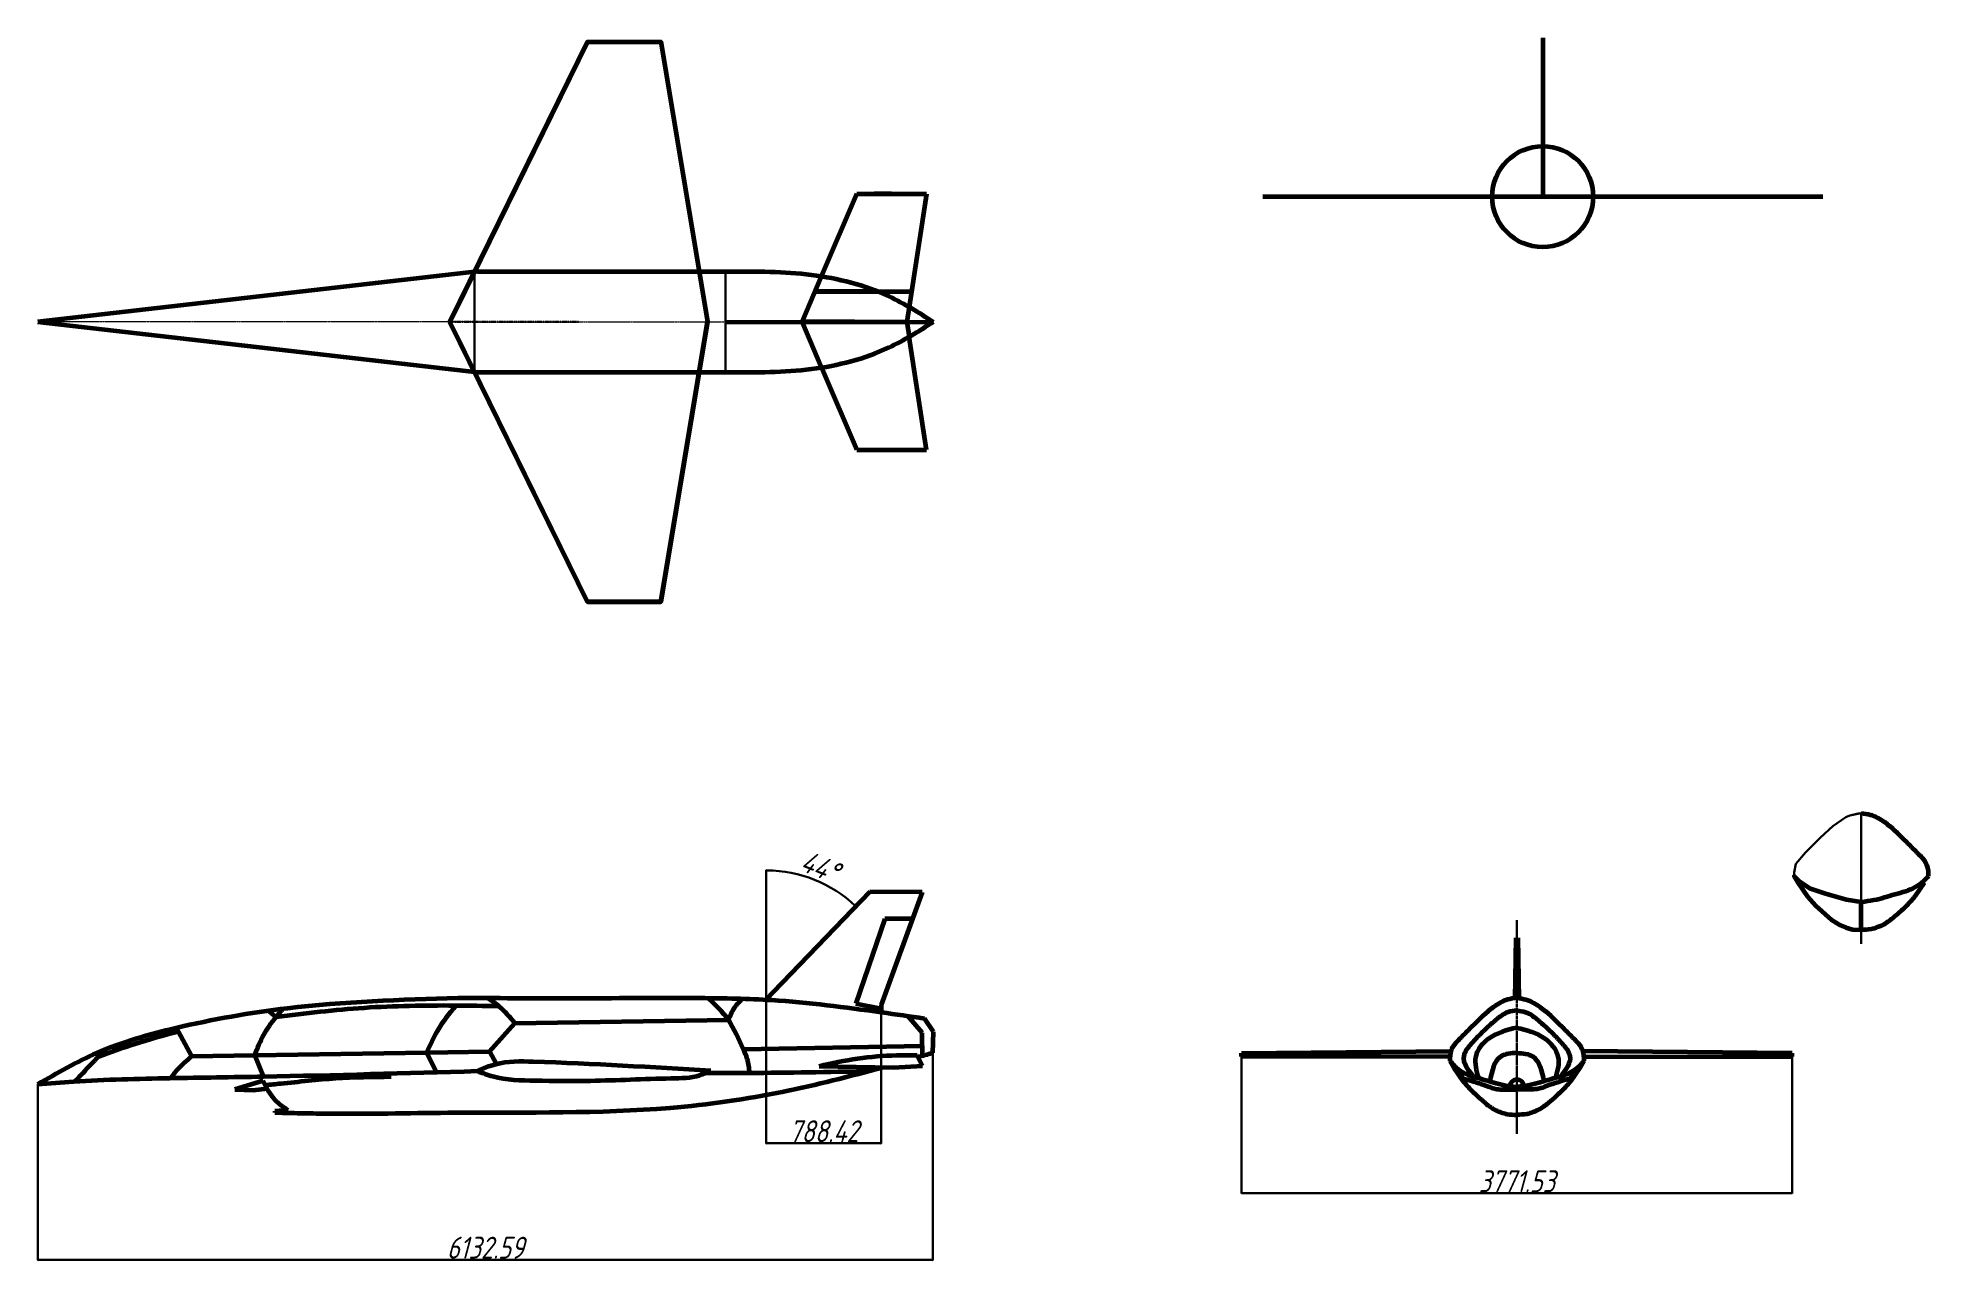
# Model space of a CAD drawing. Header units: millimetres. Extents: x 39448 to 67040, y 20141 to 39640.
# Drawn here: x 45102 to 58052, y 28142 to 36521 of the extents above; entities that cross this region are included whole.
import ezdxf

# ---------------------------------------------------------------- set-up
doc = ezdxf.new("R2010")
doc.units = ezdxf.units.MM
doc.linetypes.add('CENTER', pattern=[2, 1.25, -0.25, 0.25, -0.25])
doc.linetypes.add('PHANTOM2', pattern=[1.25, 0.625, -0.125, 0.125, -0.125, 0.125, -0.125])
for name, color, linetype, lineweight in [('_axes (Оси)', 6, 'CENTER', 30), ('_basic (Основной)', 4, 'Continuous', 60), ('_contour (Тонкий)', 7, 'Continuous', 30), ('_teoretical (Поверхности)', 2, 'PHANTOM2', 30), ('_ОСИ', 6, 'CENTER', 20)]:
    doc.layers.add(name, color=color, linetype=linetype, lineweight=lineweight)
doc.styles.add('ESKD', font='eskd.shx', dxfattribs={"oblique": 15, "height": 5})
doc.dimstyles.new('ESKD', dxfattribs={"dimtxt": 5, "dimasz": 5, "dimexe": 2, "dimexo": 0, "dimgap": 2, "dimtad": 1, "dimtoh": 1, "dimzin": 12, "dimdsep": 46, "dimtxsty": 'ESKD', "dimblk1": 'OPEN', "dimblk2": 'OPEN', "dimsah": 1, "dimcen": 5, "dimclrd": 256, "dimclre": 256, "dimclrt": 2, "dimadec": 0, "dimazin": 0, "dimtfac": 1, "dimtmove": 0, "dimatfit": 3, "dimldrblk": 'OPEN', "dimfxl": 1, "dimtolj": 1, "dimtzin": 12, "dimlwd": -1, "dimlwe": -1, "dimarcsym": 0})

msp = doc.modelspace()

# ---------------------------------------------------------------- blocks, each defined once
blk = doc.blocks.new('_OPEN')
at = {"color": 0, "linetype": 'ByBlock'}
for p, q in [((-1, 0.2), (0, 0)), ((0, 0), (-1, -0.2)), ((0, 0), (-1, 0))]:
    blk.add_line(p, q, dxfattribs=at)
blk = doc.blocks.new('*D204')
at = {"layer": '_contour (Тонкий)', "transparency": 16777216}
blk.add_line((50092, 30675), (50092, 30816), dxfattribs=at)
blk.add_arc((50092, 29928), 886, 46.4744, 89.6766, dxfattribs=at)
at = {"layer": 'Defpoints', "color": 0, "transparency": 16777216}
for p in [(50524, 30701), (50092, 30675), (50802, 30667), (50092, 29928), (50140, 29978)]:
    blk.add_point(p, dxfattribs=at)
at = {"layer": '_contour (Тонкий)', "transparency": 16777216, "xscale": 5, "yscale": 5, "zscale": 5}
for p, rotation in [((50092, 30814), 179.8382803281872), ((50705, 30567), 316.3127270730319)]:
    blk.add_blockref('_OPEN', p, dxfattribs=dict(at, rotation=rotation))
at = {"layer": '_contour (Тонкий)', "color": 2, "transparency": 16777216, "insert": (50459, 30840), "char_height": 5, "attachment_point": 5, "rotation": 338.0755, "style": 'ESKD'}
blk.add_mtext('\\A1;{\\H30x;44°}', dxfattribs=at)
blk = doc.blocks.new('*D221')
at = {"layer": '_contour (Тонкий)', "transparency": 16777216}
for p, q in [((51234, 29564), (51234, 28142)), ((45102, 29349), (45102, 28142)), ((45107, 28144), (51229, 28144))]:
    blk.add_line(p, q, dxfattribs=at)
at = {"layer": 'Defpoints', "color": 0, "transparency": 16777216}
for p in [(51234, 29564), (45102, 29349), (51234, 28144)]:
    blk.add_point(p, dxfattribs=at)
at = {"layer": '_contour (Тонкий)', "transparency": 16777216, "xscale": 5, "yscale": 5, "zscale": 5, "rotation": 180}
blk.add_blockref('_OPEN', (45102, 28144), dxfattribs=at)
at = {"layer": '_contour (Тонкий)', "transparency": 16777216, "xscale": 5, "yscale": 5, "zscale": 5}
blk.add_blockref('_OPEN', (51234, 28144), dxfattribs=at)
at = {"layer": '_contour (Тонкий)', "color": 2, "transparency": 16777216, "insert": (48168, 28228), "char_height": 5, "attachment_point": 5, "style": 'ESKD'}
blk.add_mtext('\\A1;{\\H30x;6132.59}', dxfattribs=at)
blk = doc.blocks.new('*D220')
at = {"layer": '_contour (Тонкий)', "transparency": 16777216}
for p, q in [((50092, 29928), (50092, 28942)), ((50880, 29842), (50880, 28942)), ((50097, 28944), (50875, 28944))]:
    blk.add_line(p, q, dxfattribs=at)
at = {"layer": 'Defpoints', "color": 0, "transparency": 16777216}
for p in [(50092, 29928), (50880, 29842), (50880, 28944)]:
    blk.add_point(p, dxfattribs=at)
at = {"layer": '_contour (Тонкий)', "transparency": 16777216, "xscale": 5, "yscale": 5, "zscale": 5, "rotation": 180}
blk.add_blockref('_OPEN', (50092, 28944), dxfattribs=at)
at = {"layer": '_contour (Тонкий)', "transparency": 16777216, "xscale": 5, "yscale": 5, "zscale": 5}
blk.add_blockref('_OPEN', (50880, 28944), dxfattribs=at)
at = {"layer": '_contour (Тонкий)', "color": 2, "transparency": 16777216, "insert": (50486, 29026), "char_height": 5, "attachment_point": 5, "style": 'ESKD'}
blk.add_mtext('\\A1;{\\H30x;788.42}', dxfattribs=at)
blk = doc.blocks.new('*D215')
at = {"layer": '_contour (Тонкий)', "transparency": 16777216}
for p, q in [((53349, 29539), (53349, 28600)), ((57120, 29539), (57120, 28600)), ((53354, 28602), (57115, 28602))]:
    blk.add_line(p, q, dxfattribs=at)
at = {"layer": 'Defpoints', "color": 0, "transparency": 16777216}
for p in [(53349, 29539), (57120, 29539), (57120, 28602)]:
    blk.add_point(p, dxfattribs=at)
at = {"layer": '_contour (Тонкий)', "transparency": 16777216, "xscale": 5, "yscale": 5, "zscale": 5, "rotation": 180}
blk.add_blockref('_OPEN', (53349, 28602), dxfattribs=at)
at = {"layer": '_contour (Тонкий)', "transparency": 16777216, "xscale": 5, "yscale": 5, "zscale": 5}
blk.add_blockref('_OPEN', (57120, 28602), dxfattribs=at)
at = {"layer": '_contour (Тонкий)', "color": 2, "transparency": 16777216, "insert": (55234, 28683), "char_height": 5, "attachment_point": 5, "style": 'ESKD'}
blk.add_mtext('\\A1;{\\H30x;3771.53}', dxfattribs=at)

# ---------------------------------------------------------------- dimensions: what is measured, and where the dimension line sits
at = {"layer": '_contour (Тонкий)', "transparency": 33554687}
dim = msp.add_angular_dim_2l(base=(50524.278, 30700.986), line1=((50801.717, 30667.166), (50140.007, 29978.322)), line2=((50091.727, 29928.061), (50091.727, 30675.413)), text='{\\H30x;<>}', dimstyle='ESKD', dxfattribs=at)
dim.commit()
dim.dimension.update_dxf_attribs({"geometry": '*D204', "text_midpoint": (50458.662, 30839.715)})
for base, p1, p2, picture, middle in [((50880.15, 28943.785), (50091.727, 29928.061), (50880.15, 29842.105), '*D220', (50485.938, 29026.222)), ((51234.229, 28144.112), (45101.636, 29349.305), (51234.229, 29563.768), '*D221', (48167.933, 28228.102))]:
    dim = msp.add_linear_dim(base=base, p1=p1, p2=p2, text='{\\H30x;<>}', dimstyle='ESKD', override={"dimscale": 1, "dimtxt": 150, "dimtix": 0, "dimtofl": 1, "dimtmove": 0, "dimatfit": 3}, dxfattribs=at)
    dim.commit()
    dim.dimension.update_dxf_attribs({"geometry": picture, "text_midpoint": middle})
dim = msp.add_linear_dim(base=(57120.13094, 28601.8071), p1=(53348.60587, 29538.81341), p2=(57120.13094, 29538.81341), text='{\\H30x;<>}', dimstyle='ESKD', dxfattribs=at)
dim.commit()
dim.dimension.update_dxf_attribs({"geometry": '*D215', "text_midpoint": (55234.36841, 28682.69035)})

# ---------------------------------------------------------------- linework, layer by layer
at = {"layer": '_axes (Оси)', "ltscale": 10, "transparency": 33554687}
msp.add_line((55234.368, 30473.047), (55234.368, 29007.854), dxfattribs=at)
at = {"layer": '_basic (Основной)', "transparency": 33554687}
for p, q in [((48867.672, 36491.871), (48135.851, 35003.603)), ((48867.672, 36491.871), (49370.142, 36491.871)), ((49370.142, 36491.871), (49623.266, 34973.979)), ((55411.536, 36520.716), (55411.536, 35431.843)), ((50711.869, 35451.442), (50471.668, 34886.427)), ((50711.869, 35451.442), (51189.588, 35451.442)), ((51189.588, 35451.442), (51070.76, 34675.896)), ((53493.406, 35431.843), (57329.667, 35431.843)), ((48113.177, 34919.577), (45101.636, 34573.741)), ((48113.177, 34919.577), (49832.578, 34919.577)), ((45101.636, 34573.741), (48113.177, 34227.905)), ((51189.588, 33696.039), (51070.76, 34471.586)), ((48113.177, 34227.905), (49832.578, 34227.905)), ((50711.869, 33696.039), (50471.668, 34261.054)), ((48867.672, 32655.61), (48135.851, 34143.879)), ((49370.142, 32655.61), (49623.266, 34173.503)), ((50711.869, 33696.039), (51189.588, 33696.039)), ((48867.672, 32655.61), (49370.142, 32655.61)), ((57134.514, 30775.041), (57161.007, 30728.325)), ((57161.007, 30728.325), (57225.869, 30634.708)), ((58025.918, 30728.325), (57961.056, 30634.708)), ((50801.717, 30667.166), (50140.007, 29978.322)), ((51160.43, 30664.262), (50801.717, 30667.166)), ((51160.43, 30664.262), (50880.15, 29892.793)), ((50905.352, 30482.544), (50704.975, 29901.551)), ((51094.41, 30482.544), (50905.352, 30482.544)), ((55227.201, 30351.161), (55221.377, 29931.356)), ((55227.201, 30351.161), (55234.368, 30351.062)), ((55241.536, 30351.161), (55234.368, 30351.062)), ((55241.536, 30351.161), (55247.36, 29931.356)), ((50140.007, 29978.322), (50091.727, 29928.061)), ((48370.26, 29767.085), (49832.578, 29788.924)), ((50704.975, 29901.551), (50880.15, 29867.449)), ((50880.15, 29892.793), (50880.15, 29842.105)), ((51161.35, 29699.938), (51060.628, 29816.438)), ((51237.168, 29708.505), (51176.139, 29799.84)), ((46157.616, 29541.04), (46050.793, 29735.461)), ((48196.171, 29572.993), (48370.26, 29767.085)), ((51161.35, 29610.674), (51161.35, 29699.938)), ((51234.229, 29563.768), (51237.168, 29708.505)), ((45518.168, 29538.435), (45507.101, 29563.75)), ((46157.616, 29541.04), (46587.848, 29547.784)), ((46587.848, 29547.784), (47767.547, 29566.275)), ((46587.848, 29547.784), (46647.065, 29401.462)), ((47767.547, 29566.275), (48196.171, 29572.993)), ((47832.675, 29431.108), (47767.547, 29566.275)), ((48196.171, 29572.993), (48242.513, 29487.667)), ((49934.853, 29588.9), (51161.35, 29610.674)), ((51162.69, 29474.813), (51126.299, 29548.585)), ((51161.35, 29610.674), (51161.35, 29542.778)), ((53348.606, 29538.813), (53348.898, 29560.659)), ((54776.057, 29536.604), (53348.606, 29538.813)), ((53348.898, 29560.659), (54781.728, 29574.51)), ((57119.839, 29560.659), (55687.009, 29574.51)), ((55692.68, 29536.604), (57120.131, 29538.813)), ((57120.131, 29538.813), (57119.839, 29560.659)), ((47181.966, 29392.014), (47181.799, 29413.294)), ((50454.418, 29472.957), (50963.782, 29462.01)), ((50963.782, 29462.01), (51162.69, 29474.813)), ((54775.42, 29507.869), (54801.913, 29461.153)), ((54801.913, 29461.153), (54866.775, 29367.536)), ((54870.659, 29381.559), (54830.862, 29452.899)), ((55598.078, 29381.559), (55637.875, 29452.899)), ((55666.824, 29461.153), (55601.962, 29367.536)), ((55693.317, 29507.869), (55666.824, 29461.153)), ((46646.567, 29371.579), (46452.179, 29312.419)), ((46452.179, 29312.419), (46576.384, 29307.897)), ((46576.384, 29307.897), (46673.176, 29318.615)), ((46813.491, 29171.251), (46724.887, 29163.493)), ((46724.887, 29163.493), (46725.699, 29154.212))]:
    msp.add_line(p, q, dxfattribs=at)
at = {"layer": '_basic (Основной)', "color": 2, "transparency": 33554687}
for p, q in [((50711.869, 35451.442), (50950.728, 35451.442)), ((50950.728, 35451.442), (50831.299, 35451.442)), ((50426.917, 34781.162), (50756.903, 34781.162)), ((50756.903, 34781.162), (50591.91, 34781.162)), ((49812.819, 34571.472), (51237.168, 34573.741)), ((50338.738, 34573.741), (51055.108, 34573.741)), ((50696.923, 34573.741), (50338.738, 34573.741))]:
    msp.add_line(p, q, dxfattribs=at)
at = {"layer": '_basic (Основной)', "ltscale": 10, "transparency": 33554687}
for p, q in [((48135.851, 35003.603), (47924.476, 34573.741)), ((49623.266, 34973.979), (49690.01, 34573.741)), ((48135.851, 34143.879), (47924.476, 34573.741)), ((49623.266, 34173.503), (49690.01, 34573.741))]:
    msp.add_line(p, q, dxfattribs=at)
at = {"layer": '_basic (Основной)', "color": 1, "transparency": 33554687}
for p, q in [((50471.668, 34886.427), (50338.738, 34573.741)), ((50426.917, 34781.162), (51086.889, 34781.162)), ((50838.338, 34781.162), (51086.889, 34781.162)), ((51070.76, 34675.896), (51055.108, 34573.741)), ((50338.738, 34573.741), (50471.668, 34261.054)), ((51055.108, 34573.741), (51070.76, 34471.586))]:
    msp.add_line(p, q, dxfattribs=at)
for points in [[(47924.476, 34573.741), (48867.672, 36491.871), (49370.142, 36491.871), (49690.01, 34573.741), (49370.142, 32655.61), (48867.672, 32655.61), (47924.476, 34573.741)], [(50838.338, 34781.162), (50426.917, 34781.162)]]:
    msp.add_lwpolyline(points, dxfattribs=at)
at = {"layer": '_basic (Основной)', "transparency": 33554687}
msp.add_lwpolyline([(57593.462, 30596.673), (57491.646, 30612.722), (57348.462, 30652.556), (57245.943, 30686.474), (57172.22, 30735.028), (57134.514, 30775.041), (57161.007, 30728.325), (57225.869, 30634.708), (57279.516, 30574.09), (57390.662, 30475.273), (57448.633, 30437.658), (57487.689, 30422.717), (57533.44, 30409.538), (57593.462, 30406.22), (57593.462, 30596.673)], dxfattribs=at)
msp.add_circle((55411.536, 35431.843), 345.836, dxfattribs=at)
for start, end in [(90, 172.5102826), (7.4897174, 90)]:
    msp.add_arc((55234.368, 29329.501), 50.208, start, end, dxfattribs=at)
for points in [[(49832.578, 34919.577), (50401.673, 34896.47), (50931.697, 34749.417), (51237.168, 34573.741)], [(49832.578, 34227.905), (50401.673, 34251.012), (50931.697, 34398.065), (51237.168, 34573.741)], [(57593.462, 31207.031), (57656.118, 31195.595), (57754.248, 31144.205), (57888.622, 31023.483), (57987.802, 30923.85), (58043.952, 30848.339), (58052.411, 30775.041)], [(58052.411, 30775.041), (58020.104, 30740.107), (57963.82, 30698.012), (57824.576, 30648.655), (57679.468, 30609.386), (57593.462, 30596.673)], [(57961.056, 30634.708), (57905.678, 30574.179), (57848.465, 30520.153), (57800.303, 30479.429), (57732.557, 30435.003), (57703.74, 30424.153), (57660.714, 30410.897), (57593.462, 30406.444)], [(45101.636, 29349.305), (45507.251, 29563.816), (46048.711, 29734.968), (46811.457, 29870.043), (47979.139, 29941.102)], [(47979.139, 29941.102), (48755.221, 29938.199), (49641.945, 29939.675), (50129.271, 29925.872), (50881.845, 29841.867), (51176.139, 29799.84)], [(55234.368, 29939.859), (55171.713, 29928.423), (55073.582, 29877.033), (54939.209, 29756.311), (54840.028, 29656.678), (54783.879, 29581.167), (54775.42, 29507.869)], [(55234.368, 29939.859), (55297.024, 29928.423), (55395.154, 29877.033), (55529.528, 29756.311), (55628.709, 29656.678), (55684.858, 29581.167), (55693.317, 29507.869)], [(55234.368, 29852.925), (55174.224, 29841.948), (55086.421, 29785.39), (55007.968, 29714.558), (54923.764, 29627.02), (54870.841, 29541.591), (54934.071, 29401.462)], [(55234.368, 29852.925), (55294.513, 29841.948), (55382.316, 29785.39), (55460.769, 29714.558), (55544.973, 29627.02), (55597.896, 29541.591), (55534.666, 29401.462)], [(55234.368, 29735.461), (55043.018, 29661.926), (54952.638, 29538.253), (54970.649, 29390.604)], [(55234.368, 29735.461), (55425.719, 29661.926), (55516.099, 29538.253), (55498.088, 29390.604)], [(50454.418, 29472.957), (50717.52, 29525.121), (50985.255, 29547.062), (51126.299, 29548.585)], [(55234.368, 29563.75), (55125.891, 29538.435), (55049.156, 29368.032)], [(55234.368, 29563.75), (55342.846, 29538.435), (55419.581, 29368.032)], [(45101.636, 29349.305), (45347.566, 29367.42), (46006.879, 29390.515), (46646.729, 29401.455), (48113.177, 29439.307)], [(48113.177, 29439.307), (48238.511, 29486.617), (48496.075, 29503.894), (49712.128, 29441.449)], [(48113.177, 29439.307), (48217.603, 29402.516), (48509.976, 29373.816), (48887.111, 29372.722), (49439.421, 29389.142), (49637.99, 29410.702), (49712.128, 29441.449)], [(54775.42, 29507.869), (54807.727, 29472.935), (54864.01, 29430.84), (55003.254, 29381.483), (55148.363, 29342.214), (55234.368, 29329.501)], [(55693.317, 29507.869), (55661.01, 29472.935), (55604.726, 29430.84), (55465.483, 29381.483), (55320.374, 29342.214), (55234.368, 29329.501)], [(46813.491, 29171.251), (46728.164, 29238.789), (46646.567, 29371.579)], [(54866.775, 29367.536), (54869.001, 29379.774), (54900.251, 29377.781), (54956.101, 29361.171), (55025.913, 29336.921), (55097.775, 29314.966), (55144.52, 29311.292), (55183.292, 29311.468), (55234.368, 29312.419)], [(54866.775, 29367.536), (54922.153, 29307.007), (54979.366, 29252.981), (55027.528, 29212.257), (55095.273, 29167.831), (55124.091, 29156.981), (55167.117, 29143.725), (55234.368, 29139.272)], [(55601.962, 29367.536), (55599.736, 29379.774), (55568.486, 29377.781), (55512.636, 29361.171), (55442.824, 29336.921), (55370.962, 29314.966), (55324.217, 29311.292), (55285.444, 29311.468), (55234.368, 29312.419)], [(55601.962, 29367.536), (55546.584, 29307.007), (55489.371, 29252.981), (55441.209, 29212.257), (55373.464, 29167.831), (55344.646, 29156.981), (55301.62, 29143.725), (55234.368, 29139.272)]]:
    msp.add_spline(points, degree=3, dxfattribs=at)
for points, knots in [([(48370.26, 29767.085), (48335.54, 29807.79), (48279.315, 29873.708), (48208.592, 29922.349), (48180.622, 29939.859)], [0, 0, 0, 0, 318.606121294, 515.958694985, 515.958694985, 515.958694985, 515.958694985]), ([(49978.081, 29426.628), (49975.278, 29458.543), (49968.299, 29515.05), (49913.622, 29635.083), (49847.238, 29792.787), (49744.612, 29893.282), (49692.189, 29939.272)], [50.971770044, 50.971770044, 50.971770044, 50.971770044, 241.393678725, 391.388349018, 838.417587007, 1251.738473157, 1251.738473157, 1251.738473157, 1251.738473157]), ([(49832.578, 29788.924), (49845.583, 29818.658), (49869.466, 29873.263), (49910.322, 29916.013), (49929.799, 29934.878)], [0, 0, 0, 0, 192.691142756, 353.866550288, 353.866550288, 353.866550288, 353.866550288]), ([(46587.848, 29547.784), (46606.504, 29594.983), (46643.18, 29687.772), (46716.893, 29791.207), (46767.058, 29847.404), (46784.99, 29866.851)], [0, 0, 0, 0, 303.53139712, 596.71935794, 755.458970012, 755.458970012, 755.458970012, 755.458970012]), ([(46733.756, 29808.665), (46726.167, 29814.841), (46707.837, 29829.758), (46689.286, 29844.397), (46678.376, 29852.925)], [0, 0, 0, 0, 58.706714644, 141.79175252, 141.79175252, 141.79175252, 141.79175252]), ([(48260.573, 29882.611), (48159.528, 29884.287), (47851.718, 29889.394), (47340.94, 29881.428), (46934.564, 29833.482), (46733.756, 29808.665)], [0, 0, 0, 0, 606.432370556, 1847.341013731, 3060.532968425, 3060.532968425, 3060.532968425, 3060.532968425]), ([(47767.547, 29566.275), (47790.487, 29617.761), (47841.951, 29733.268), (47920.56, 29832.253), (47965.105, 29886.523)], [0, 0, 0, 0, 336.815072317, 755.635816948, 755.635816948, 755.635816948, 755.635816948]), ([(45518.168, 29538.435), (45600.718, 29568.727), (45780.158, 29634.573), (45964.673, 29684.334), (46064.548, 29710.426)], [0, 0, 0, 0, 527.312302881, 1146.229183356, 1146.229183356, 1146.229183356, 1146.229183356]), ([(45357.287, 29368.032), (45375.505, 29387.886), (45428.424, 29445.352), (45482.648, 29501.593), (45518.168, 29538.435)], [47.562741321, 47.562741321, 47.562741321, 47.562741321, 209.237400486, 516.278314829, 516.278314829, 516.278314829, 516.278314829]), ([(46011.692, 29390.604), (46025.24, 29409.009), (46068.245, 29464.243), (46121.623, 29510.112), (46157.616, 29541.04)], [98.038004485, 98.038004485, 98.038004485, 98.038004485, 234.940875502, 518.349721731, 518.349721731, 518.349721731, 518.349721731]), ([(46660.217, 29343.73), (46695.52, 29346.911), (46856.167, 29361.483), (47142.542, 29396.828), (47395.485, 29399.157), (47522.462, 29400.325)], [19.965316326, 19.965316326, 19.965316326, 19.965316326, 232.654642251, 987.852651806, 1749.114527542, 1749.114527542, 1749.114527542, 1749.114527542]), ([(46724.887, 29154.212), (46863.788, 29151.133), (47276.132, 29141.993), (48179.054, 29164.31), (49207.467, 29140.106), (50184.146, 29278.832), (50660.713, 29402.002), (50882.936, 29463.747)], [0, 0, 0, 0, 833.499817721, 2474.328090222, 5419.825167314, 6990.242896936, 8373.259182018, 8373.259182018, 8373.259182018, 8373.259182018]), ([(49676.975, 29425.554), (49775.943, 29425.622), (50146.79, 29426.729), (50517.599, 29433.261), (50789.452, 29438.05)], [3109.274466577, 3109.274466577, 3109.274466577, 3109.274466577, 3703.085657485, 5334.402052285, 5334.402052285, 5334.402052285, 5334.402052285])]:
    msp.add_open_spline(points, degree=3, knots=knots, dxfattribs=at)
msp.add_open_spline([(51133.162, 29534.673), (51166.855, 29544.354), (51200.542, 29554.061), (51234.229, 29563.768)], degree=3, dxfattribs=at)
at = {"layer": '_contour (Тонкий)', "transparency": 33554687}
for p, q in [((48093.417, 34917.308), (48093.417, 34225.636)), ((49812.819, 34917.308), (49812.819, 34225.636)), ((57314.714, 31039.835), (57398.42, 31117.081)), ((57398.42, 31117.081), (57488.277, 31178.725)), ((57488.277, 31178.725), (57516.325, 31190.882)), ((57516.325, 31190.882), (57572.282, 31204.229)), ((57572.282, 31204.229), (57593.462, 31207.031)), ((57593.462, 31207.031), (57593.462, 30310.121)), ((57211.162, 30936.491), (57314.714, 31039.835)), ((57134.695, 30800.456), (57144.938, 30858.309)), ((57144.938, 30858.309), (57211.162, 30936.491)), ((57134.514, 30775.041), (57134.695, 30800.456)), ((57134.514, 30775.041), (57172.22, 30735.028)), ((57134.514, 30775.041), (57147.76, 30751.683)), ((57147.76, 30751.683), (57161.007, 30728.325)), ((57161.007, 30728.325), (57191.29, 30684.617)), ((57172.22, 30735.028), (57172.22, 30735.028)), ((57172.22, 30735.028), (57245.943, 30686.474)), ((50091.727, 29928.061), (50091.727, 30675.413)), ((57191.29, 30684.617), (57225.869, 30634.708)), ((57225.869, 30634.708), (57279.516, 30574.09)), ((57245.943, 30686.474), (57348.462, 30652.556)), ((57279.516, 30574.09), (57390.662, 30475.273)), ((57348.462, 30652.556), (57491.646, 30612.722)), ((57491.646, 30612.722), (57593.462, 30596.673)), ((57390.662, 30475.273), (57448.633, 30437.658)), ((57448.633, 30437.658), (57487.689, 30422.717)), ((57487.689, 30422.717), (57533.44, 30409.538)), ((57533.44, 30409.538), (57593.462, 30406.22))]:
    msp.add_line(p, q, dxfattribs=at)
at = {"layer": '_contour (Тонкий)', "color": 2, "transparency": 33554687}
for p, q in [((48093.417, 34917.308), (48478.417, 34917.308)), ((48478.417, 34917.308), (48863.417, 34917.308))]:
    msp.add_line(p, q, dxfattribs=at)
at = {"layer": '_contour (Тонкий)', "transparency": 33554687}
msp.add_lwpolyline([(57593.462, 31207.031), (57516.325, 31190.882), (57488.277, 31178.725), (57398.42, 31117.081), (57314.714, 31039.835), (57211.162, 30936.491), (57144.938, 30858.309), (57134.695, 30800.456), (57134.514, 30775.041), (57172.22, 30735.028), (57245.943, 30686.474), (57348.462, 30652.556), (57491.646, 30612.722), (57593.462, 30596.673), (57593.462, 31207.031)], dxfattribs=at)
at = {"layer": '_teoretical (Поверхности)', "transparency": 33554687}
for p, q in [((48867.672, 36491.871), (48993.29, 36491.871)), ((48993.29, 36491.871), (49118.907, 36491.871)), ((47924.476, 34573.741), (48365.859, 34573.741)), ((48365.859, 34573.741), (48807.241, 34573.741))]:
    msp.add_line(p, q, dxfattribs=at)
at = {"layer": '_ОСИ', "transparency": 33554687}
for q in [(45101.636, 34573.741), (51237.168, 34573.741)]:
    msp.add_line((48113.177, 34573.741), q, dxfattribs=at)

msp.set_redraw_order([(e.dxf.handle, doc.entitydb.next_handle()) for e in msp.query("TEXT MTEXT ATTDEF DIMENSION ARC_DIMENSION")])  # texts and dimensions are drawn at this point

doc.saveas('drawing.dxf')
